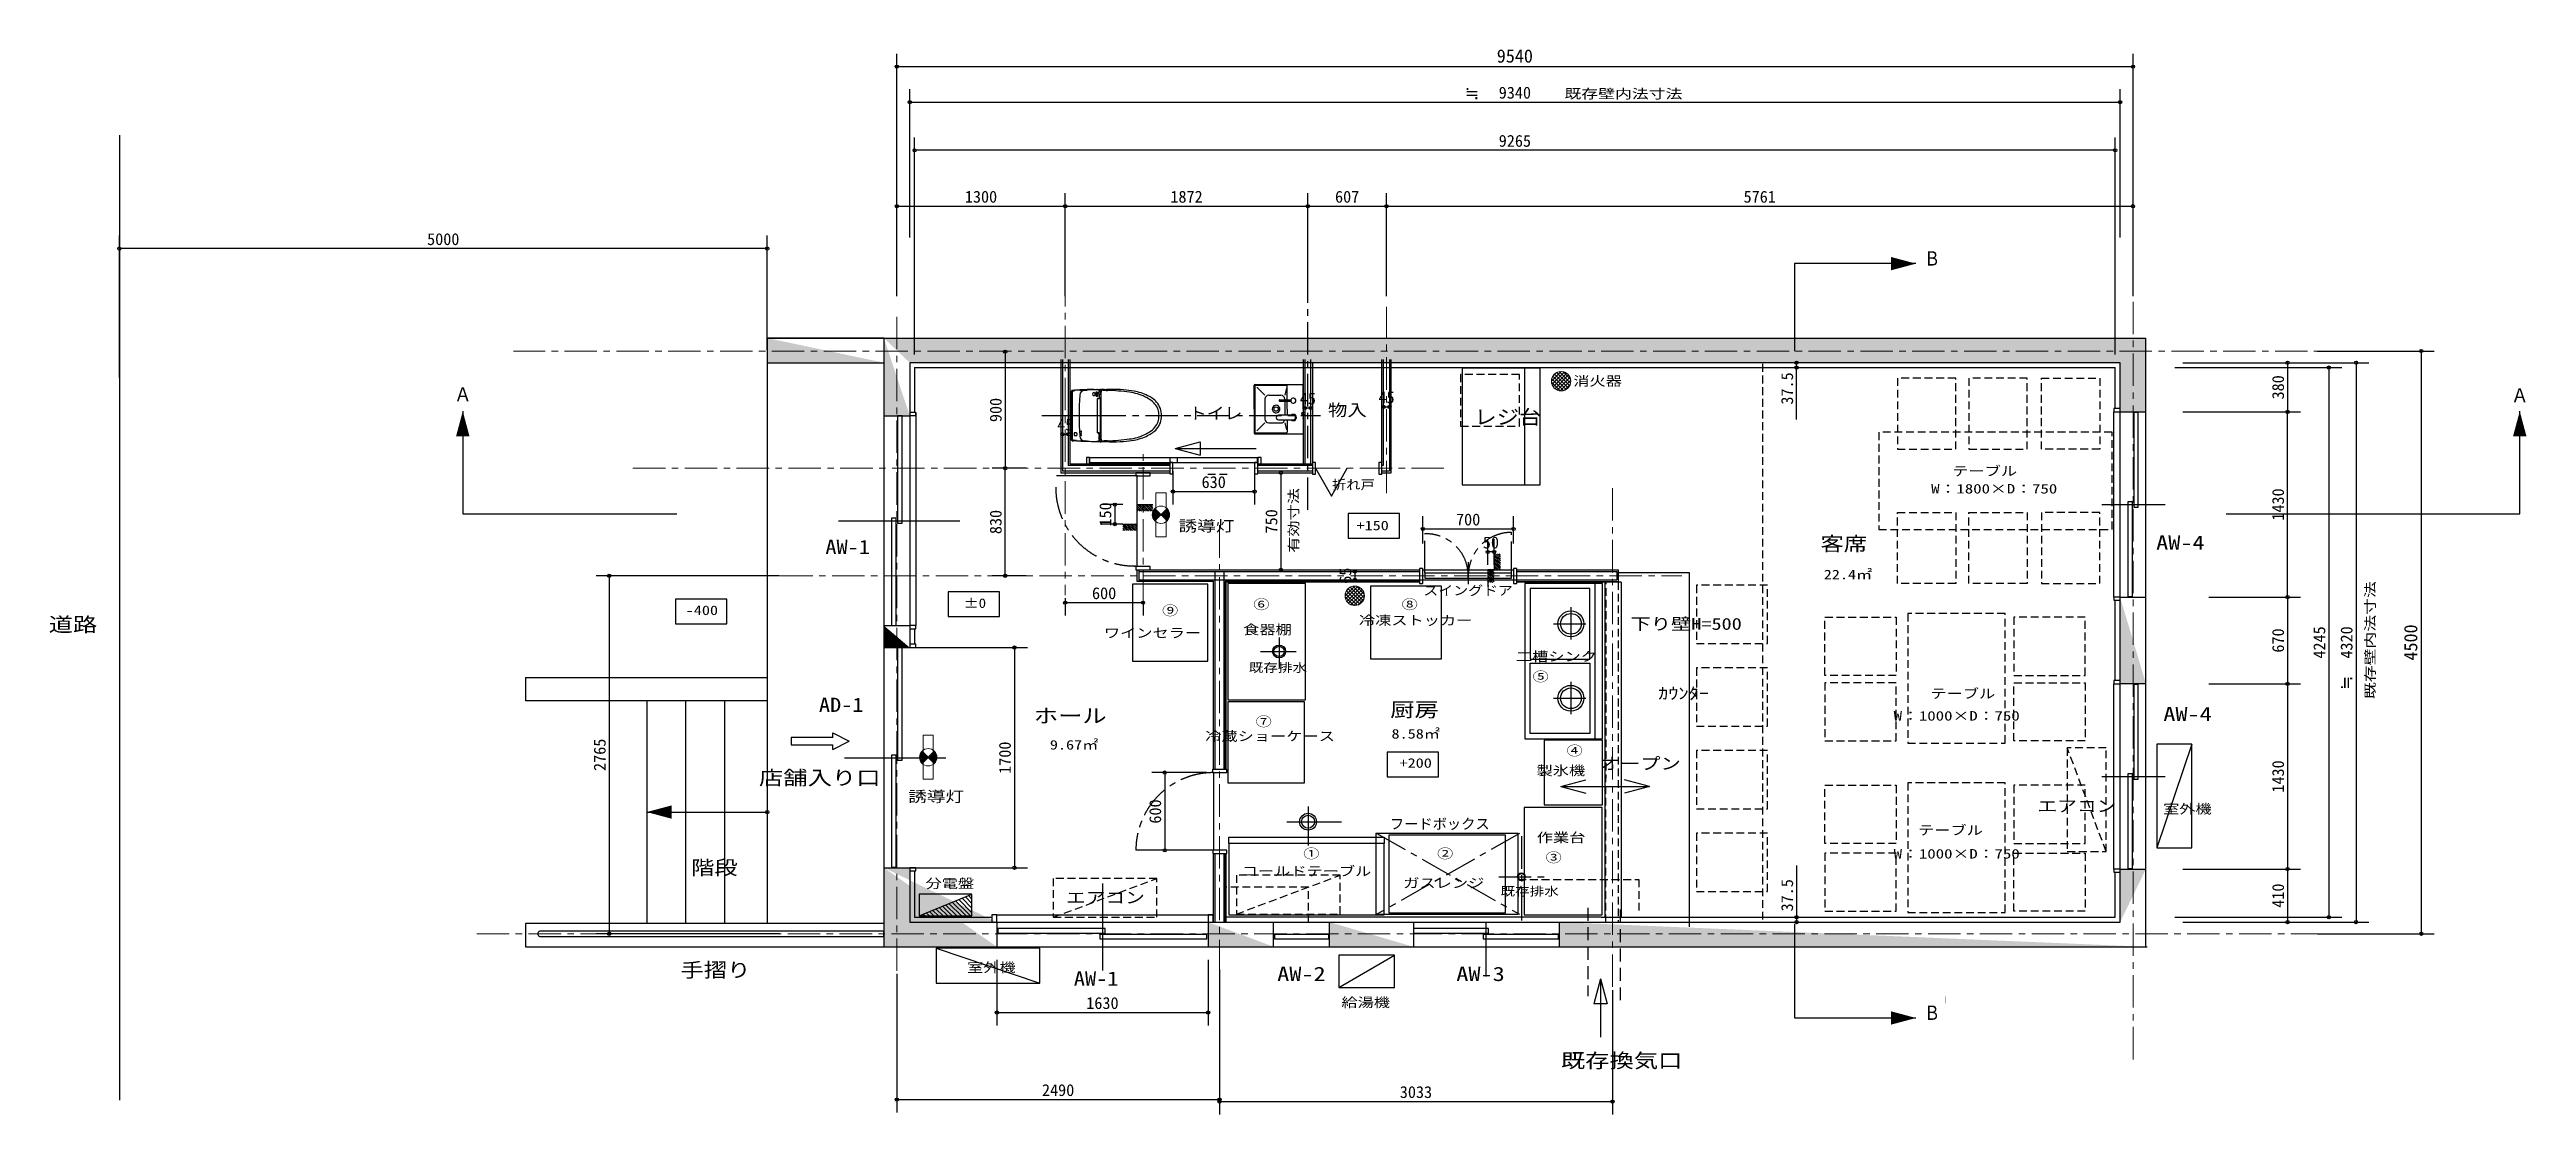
# Model space of a CAD drawing. Units: millimetres at full size, sheet at 1:50. Extents: x -32850 to 20320, y -7438 to 6543.
# Drawn here: x -32850 to -13735, y -1923 to 6301 of the extents above; entities that cross this region are included whole.
import ezdxf
from ezdxf.enums import TextEntityAlignment as Align

# ---------------------------------------------------------------- set-up
doc = ezdxf.new("R2010")
doc.units = ezdxf.units.MM
doc.header["$LTSCALE"] = 50
doc.header["$PDMODE"] = 32
doc.header["$PDSIZE"] = 25
for name, pattern in [('CHAIN1', [8, 5, -1, 1, -1]), ('DASHED1', [1.8, 1.2, -0.6]), ('DASHED2', [3, 2, -1])]:
    doc.linetypes.add(name, pattern=pattern)
for name, color, linetype in [('0-0_0', 7, 'Continuous'), ('0-1_1', 7, 'Continuous'), ('0-2_2', 134, 'Continuous')]:
    doc.layers.add(name, color=color, linetype=linetype)
doc.layers.add('0-8_8', color=6, linetype='CHAIN1', lineweight=9)
doc.layers.add('1-2_18', color=1, linetype='Continuous', lineweight=9)
doc.styles.add('ＭＳ ゴシック', font='')
doc.styles.get('ＭＳ ゴシック').set_extended_font_data('MS Gothic')

msp = doc.modelspace()

# ---------------------------------------------------------------- texts
at = {"layer": '0-0_0', "style": 'ＭＳ ゴシック'}
for s, height, p in [('9540', 102.6, (-21681.19, 6168.41)), ('9340', 91.64, (-21666.01, 5893.99)), ('9265', 91.64, (-21666.01, 5522.04)), ('1300', 91.64, (-25786.01, 5090.51)), ('1872', 91.64, (-24200.01, 5090.51)), ('607', 91.64, (-22929.26, 5090.51)), ('5761', 91.64, (-19776.51, 5090.51)), ('5000', 91.64, (-29936.01, 4763.08)), ('45', 91.64, (-23201.51, 3532.42)), ('45', 91.64, (-22594.51, 3540.71)), ('45', 91.64, (-25073.51, 3329.91)), ('630', 91.64, (-23959.09, 2886.91)), ('700', 91.64, (-21995.57, 2598.13)), ('50', 91.64, (-21788.66, 2420.68)), ('600', 91.64, (-24804.76, 2029)), ('フードボックス', 80.65, (-22506.01, 256.49)), ('1630', 91.64, (-24849.02, -1135.63)), ('2490', 91.64, (-25191.01, -1807.99)), ('3033', 91.64, (-22429.51, -1822.99))]:
    msp.add_text(s, height=height, dxfattribs=at).set_placement(p, align=Align.BOTTOM_LEFT)
for s, height, width, p in [('≒', 102.6, 0.95, (-21926.29, 5885.85)), ('既存壁内法寸法', 73.31, 1.3, (-21158.94, 5900.16)), ('Ｂ', 110, 0.8, (-18380.98, 4599.06)), ('Ａ', 110, 0.9, (-29727.67, 3549.7)), ('消火器', 73.31, 1.25, (-21090.47, 3682.03)), ('Ａ', 110, 0.9, (-13853.53, 3542.18)), ('トイレ', 91.64, 1.1, (-24057.26, 3418.49)), ('物入', 91.64, 1.2, (-22984.09, 3442.81)), ('レジ台', 110, 1.15, (-21854.27, 3374.29)), ('テーブル', 73.31, 1.25, (-18165.64, 2987.2)), ('折れ戸', 73.31, 1.1, (-22952.15, 2881.95)), ('W：1800×D：750', 73.31, 1.3, (-18328.93, 2850.22)), ('AW-1', 110, 1.15, (-26862.38, 2371.68)), ('+150', 73.31, 1.25, (-22763.52, 2566.55)), ('客席', 110, 1.2, (-19183.17, 2395.92)), ('AW-4', 110, 1.25, (-16592.66, 2404.93)), ('22.4㎡', 73.31, 1.25, (-19157.65, 2187.98)), ('スイングドア', 73.31, 1.15, (-22247.24, 2064.43)), ('道路', 110, 1.25, (-32856.45, 1772.37)), ('-400', 73.31, 1.25, (-27940.16, 1911.56)), ('±0', 73.31, 1.15, (-25794.31, 1966.73)), ('⑨', 73.31, 1.25, (-24264.29, 1909.89)), ('⑥', 73.31, 1.25, (-23559.89, 1957.43)), ('冷凍ストッカー', 73.31, 1.25, (-22744.59, 1834.01)), ('⑧', 73.31, 1.25, (-22415.51, 1957.43)), ('下り壁H=500', 91.64, 1.25, (-20648.7, 1792.03)), ('ワインセラー', 73.31, 1.25, (-24712.87, 1736.8)), ('食器棚', 73.31, 1.25, (-23638.2, 1762.64)), ('既存排水', 65.98, 1.25, (-23595.11, 1474.3)), ('二槽シンク', 73.31, 1.25, (-21533.61, 1555.04)), ('⑤', 73.31, 1.25, (-21405.11, 1399.63)), ('ｶｳﾝﾀｰ', 91.64, 1.25, (-20435.15, 1255.62)), ('テーブル', 73.31, 1.25, (-18334.72, 1268.64)), ('AD-1', 110, 1.15, (-26912.26, 1152.51)), ('ホール', 110, 1.25, (-25254.13, 1068.27)), ('⑦', 73.31, 1.25, (-23542.36, 1052.67)), ('厨房', 110, 1.25, (-22503.38, 1115.41)), ('W：1000×D：750', 73.31, 1.3, (-18618.22, 1096.56)), ('AW-4', 110, 1.25, (-16537.25, 1081.55)), ('9.67㎡', 73.31, 1.25, (-25129.88, 873.02)), ('冷蔵ショーケース', 73.31, 1.25, (-23930.36, 939.68)), ('8.58㎡', 73.31, 1.25, (-22493.44, 957.88)), ('+200', 73.31, 1.25, (-22431.46, 732.47)), ('製氷機', 73.31, 1.25, (-21373.97, 674.1)), ('④', 73.31, 1.25, (-21142.47, 827.74)), ('オープン', 91.64, 1.25, (-20886.1, 713.5)), ('店舗入り口', 110, 1.25, (-27374.79, 588.97)), ('エアコン', 89.08, 1.25, (-17508.17, 387.19)), ('室外機', 73.31, 1.25, (-16539.01, 378.12)), ('作業台', 73.31, 1.25, (-21372.2, 156.68)), ('テーブル', 73.31, 1.25, (-18430, 213.71)), ('階段', 110, 1.2, (-27898.91, -104.38)), ('コールドテーブル', 73.31, 1.25, (-23649.11, -102.51)), ('①', 73.31, 1.25, (-23174.71, 32.89)), ('②', 73.31, 1.25, (-22141.98, 32.89)), ('③', 73.31, 1.25, (-21304.63, 3)), ('W：1000×D：750', 73.31, 1.3, (-18618.22, 31.6)), ('分電盤', 73.31, 1.25, (-26089.43, -197.27)), ('ガスレンジ', 73.31, 1.25, (-22402.63, -194.7)), ('既存排水', 65.98, 1.25, (-21652.51, -252.46)), ('エアコン', 89.08, 1.25, (-25004.53, -318.93)), ('手摺り', 110, 1.2, (-27980.38, -895.45)), ('室外機', 73.31, 1.25, (-25768.78, -846.03)), ('AW-1', 110, 1.15, (-24944.97, -961.3)), ('AW-2', 110, 1.25, (-23375.74, -925.61)), ('AW-3', 110, 1.25, (-21993.5, -925.61)), ('給湯機', 73.31, 1.25, (-22879.91, -1116.16)), ('Ｂ', 110, 0.8, (-18380.98, -1225.73)), ('，', 146.6, 0.1, (-18220.94, -1099.25)), ('既存換気口', 110, 1.25, (-21186.28, -1594.8))]:
    msp.add_text(s, height=height, dxfattribs=dict(at, width=width)).set_placement(p, align=Align.BOTTOM_LEFT)
for s, height, p in [('37.5', 91.64, (-19367.27, 3558.51)), ('380', 91.64, (-15578.52, 3598.55)), ('900', 91.64, (-25474.69, 3423.55)), ('1430', 91.64, (-15578.52, 2662.3)), ('830', 91.64, (-25474.69, 2558.55)), ('150', 91.64, (-24628.53, 2617.24)), ('750', 91.64, (-23347.04, 2563.55)), ('65', 91.64, (-22776.26, 2174.8)), ('670', 91.64, (-15578.52, 1643.55)), ('4245', 91.64, (-15260.04, 1597.3)), ('4320', 91.64, (-15050.07, 1597.3)), ('4500', 102.6, (-14546.22, 1582.11)), ('2765', 91.64, (-28530.61, 729.8)), ('1700', 91.64, (-25403.79, 707.3)), ('1430', 91.64, (-15578.52, 562.3)), ('600', 91.64, (-24243.8, 323.13)), ('37.5', 91.64, (-19367.27, -354.99)), ('410', 91.64, (-15578.52, -326.45))]:
    msp.add_text(s, height=height, rotation=90, dxfattribs=at).set_placement(p, align=Align.BOTTOM_LEFT)
for s, height, width, p in [('有効寸法', 73.31, 1.25, (-23190.32, 2414.27)), ('既存壁内法寸法', 73.31, 1.3, (-14882.51, 1284.99)), ('≒', 102.6, 0.95, (-15048.13, 1355.62))]:
    msp.add_text(s, height=height, rotation=90, dxfattribs=dict(at, width=width)).set_placement(p, align=Align.BOTTOM_LEFT)
at = {"layer": '1-2_18', "style": 'ＭＳ ゴシック', "width": 1.25}
for p in [(-24136.97, 2554.17), (-26223.07, 464.79)]:
    msp.add_text('誘導灯', height=84.31, dxfattribs=at).set_placement(p, align=Align.BOTTOM_LEFT)

# ---------------------------------------------------------------- hatches: boundary and pattern name
at = {"layer": '1-2_18'}
for points in [[(-24320.04, 2755.18, 0.41421), (-24320.04, 2660.4), (-24272.65, 2707.79)], [(-24225.26, 2660.4, 0.41421), (-24225.26, 2755.18), (-24272.65, 2707.79)], [(-26116.41, 883.06, 0.41421), (-26116.41, 788.28), (-26069.02, 835.67)], [(-26021.63, 788.28, 0.41421), (-26021.63, 883.06), (-26069.02, 835.67)]]:
    msp.add_hatch(color=256, dxfattribs=at).paths.add_polyline_path(points)

# ---------------------------------------------------------------- linework, layer by layer
at = {"layer": '0-0_0'}
for p, q in [((-26311.01, 4468.96), (-26311.01, 6268.41)), ((-26311.01, 6168.41), (-16771.01, 6168.41)), ((-16771.01, 4468.96), (-16771.01, 6268.41)), ((-26211.01, 4847.96), (-26211.01, 5993.99)), ((-16871.01, 4847.96), (-16871.01, 5993.99)), ((-26211.01, 5893.99), (-16871.01, 5893.99)), ((-32311.01, 5639.44), (-32311.01, -1811.73)), ((-26173.51, 3944.8), (-26173.51, 5622.04)), ((-16908.51, 3944.8), (-16908.51, 5622.04)), ((-16908.51, 5522.04), (-26173.51, 5522.04)), ((-26311.01, 4394.76), (-26311.01, 5190.51)), ((-25011.01, 4394.76), (-25011.01, 5190.51)), ((-25011.01, 4394.76), (-25011.01, 5190.51)), ((-23139.01, 4394.76), (-23139.01, 5190.51)), ((-23139.01, 4394.76), (-23139.01, 5190.51)), ((-22532.01, 4394.76), (-22532.01, 5190.51)), ((-22532.01, 4394.76), (-22532.01, 5190.51)), ((-16771.01, 4394.76), (-16771.01, 5190.51)), ((-26311.01, 5090.51), (-25011.01, 5090.51)), ((-25011.01, 5090.51), (-23139.01, 5090.51)), ((-23139.01, 5090.51), (-22532.01, 5090.51)), ((-22532.01, 5090.51), (-16771.01, 5090.51)), ((-32311.01, 3768.21), (-32311.01, 4863.08)), ((-27311.01, 3982.3), (-27311.01, 4863.08)), ((-27311.01, 4763.08), (-32311.01, 4763.08)), ((-18446.35, 4647.03), (-19382.27, 4647.03)), ((-19382.27, 4647.03), (-19382.27, 3972.3)), ((-26411.01, 4072.3), (-27311.01, 4072.3)), ((-27311.01, 4072.3), (-16671.01, 4072.3)), ((-27311.01, 4072.3), (-27311.01, 3882.3)), ((-26411.01, 4072.3), (-26411.01, 1682.3)), ((-16671.01, -627.7), (-16671.01, 4072.3)), ((-27311.01, 3882.3), (-26411.01, 3882.3)), ((-27311.01, 3882.3), (-27311.01, -447.7)), ((-16871.01, 3882.3), (-26211.01, 3882.3)), ((-26211.01, 3882.3), (-26211.01, 1682.3)), ((-26173.51, 3844.8), (-16908.51, 3844.8)), ((-26173.51, 3844.8), (-26173.51, 3498.2)), ((-25474.69, 3967.3), (-25474.69, 3067.3)), ((-25046.01, 3907.3), (-25046.01, 3032.3)), ((-25033.51, 3907.3), (-25033.51, 3044.8)), ((-24988.51, 3907.3), (-24988.51, 3089.32)), ((-24976.01, 3907.3), (-24976.01, 3102.3)), ((-23174.01, 3907.3), (-23174.01, 3102.3)), ((-23161.51, 3907.3), (-23161.51, 3089.8)), ((-23116.51, 3089.8), (-23116.51, 3907.3)), ((-23104.01, 3884.25), (-23104.01, 3102.3)), ((-22567.01, 3102.3), (-22567.01, 3907.3)), ((-22554.51, 3089.8), (-22554.51, 3907.3)), ((-22509.51, 3907.3), (-22509.51, 3044.8)), ((-22497.01, 3032.3), (-22497.01, 3907.3)), ((-21467.01, 3839.38), (-21467.01, 2939.38)), ((-19367.27, 3444.8), (-19367.27, 3882.3)), ((-16908.51, 3527.3), (-16908.51, 3844.8)), ((-16871.01, -437.7), (-16871.01, 3882.3)), ((-16447.69, 3844.8), (-15160.04, 3844.8)), ((-16385.89, 3882.3), (-14950.07, 3882.3)), ((-16385.89, 3882.3), (-15478.52, 3882.3)), ((-15578.52, 3882.3), (-15578.52, 3502.3)), ((-15346.19, 3972.3), (-14446.22, 3972.3)), ((-15260.04, 3844.8), (-15260.04, -400.2)), ((-15050.07, 3882.3), (-15050.07, -437.7)), ((-14546.22, 3972.3), (-14546.22, -527.7)), ((-24966.51, 3653.6), (-24966.51, 3617.05)), ((-24956.85, 3651.31), (-24956.85, 3295.79)), ((-24953.61, 3668.41), (-24952.53, 3668.52)), ((-24946.1, 3666.83), (-24944.32, 3666.28)), ((-24869.6, 3669.2), (-24940.14, 3666.22)), ((-24898.07, 3671.89), (-24898.07, 3669.91)), ((-24897.77, 3669.82), (-24897.77, 3671.4)), ((-24869.6, 3669.2), (-24862.36, 3669.54)), ((-24862.36, 3669.54), (-24843.06, 3670.68)), ((-24788.37, 3674.35), (-24788.37, 3675.11)), ((-24788.07, 3675.66), (-24768.56, 3675.9)), ((-24788.07, 3675.66), (-24788.07, 3674.39)), ((-24774.77, 3652.75), (-24774.77, 3626.35)), ((-24762.77, 3654.15), (-24773.37, 3654.15)), ((-24768.07, 3675.42), (-24768.07, 3675.23)), ((-24767.87, 3675.22), (-24767.87, 3675.66)), ((-24767.45, 3675.92), (-24765.87, 3675.93)), ((-24763.07, 3675.18), (-24766.58, 3675.19)), ((-24765.87, 3675.93), (-24760.59, 3675.97)), ((-24763.07, 3675.18), (-24741.22, 3675.17)), ((-24761.37, 3626.35), (-24761.37, 3652.75)), ((-24760.59, 3675.97), (-24752.09, 3676.02)), ((-24752.09, 3676.02), (-24749.04, 3676.03)), ((-24739.22, 3663.45), (-24751.57, 3663.61)), ((-24751.57, 3639.55), (-24751.57, 3654.54)), ((-24751.57, 3636.55), (-24751.57, 3632.55)), ((-24749.46, 3638.07), (-24749.16, 3638.03)), ((-24749.04, 3676.03), (-24740.61, 3676.04)), ((-24748.78, 3638), (-24746.76, 3637.99)), ((-24746.76, 3637.99), (-24745.47, 3637.99)), ((-24745.47, 3637.15), (-24745.47, 3638.08)), ((-24744.82, 3656.98), (-24738.61, 3657.2)), ((-24739.63, 3637.18), (-24743.77, 3637.16)), ((-24740.61, 3676.04), (-24737.52, 3676.04)), ((-24738.8, 3675.42), (-24733.24, 3675.5)), ((-24738.74, 3655.1), (-24738.7, 3656.28)), ((-24738.74, 3639.2), (-24738.74, 3655.1)), ((-24737.52, 3676.04), (-24729.11, 3676.04)), ((-24735.13, 3291.95), (-24735.13, 3655.14)), ((-24720.66, 3675.58), (-24730.44, 3675.44)), ((-24726.02, 3676.04), (-24729.11, 3676.04)), ((-24726.02, 3676.04), (-24717.61, 3676.04)), ((-24720.66, 3675.58), (-24703.1, 3675.77)), ((-24707.09, 3676.04), (-24717.61, 3676.04)), ((-24707.09, 3676.04), (-24691.97, 3676.02)), ((-24703.1, 3675.77), (-24693.38, 3675.82)), ((-24669.3, 3675.95), (-24693.38, 3675.82)), ((-29660.66, 3507.67), (-29660.66, 2713.97)), ((-26411.01, 3472.3), (-26211.01, 3472.3)), ((-26163.51, 3498.2), (-26163.51, 1852.07)), ((-24966.51, 3603.05), (-24966.51, 3293.5)), ((-24965.84, 3615.05), (-24964.84, 3615.05)), ((-24964.84, 3605.05), (-24965.84, 3605.05)), ((-24773.37, 3624.95), (-24762.77, 3624.95)), ((-24761.35, 3340.91), (-24761.35, 3604.69)), ((-24759.85, 3606.19), (-24750.78, 3606.19)), ((-24749.75, 3628.29), (-24750.78, 3606.19)), ((-24744.32, 3606.19), (-24750.78, 3606.19)), ((-24750.57, 3631.55), (-24750.37, 3631.55)), ((-24749.52, 3615.05), (-24749.52, 3628.55)), ((-24748.59, 3614.55), (-24749.02, 3614.55)), ((-24747.99, 3607.97), (-24747.99, 3613.96)), ((-24747.36, 3607.47), (-24740.89, 3607.42)), ((-24744.32, 3607.44), (-24744.32, 3606.04)), ((-24743.41, 3606.01), (-24744.06, 3606.02)), ((-24740.75, 3605.98), (-24743.41, 3606.01)), ((-24739.9, 3607.41), (-24740.89, 3607.42)), ((-24738.16, 3605.96), (-24740.75, 3605.98)), ((-24738.07, 3340.22), (-24738.07, 3605.38)), ((-23161.51, 3532.42), (-23116.51, 3532.42)), ((-22554.51, 3540.71), (-22509.51, 3540.71)), ((-16918.51, 2072.87), (-16918.51, 3502.3)), ((-16871.01, 3502.3), (-16671.01, 3502.3)), ((-16385.89, 3502.3), (-15478.52, 3502.3)), ((-16185.89, 3502.3), (-15478.52, 3502.3)), ((-15578.52, 2072.3), (-15578.52, 3502.3)), ((-13786.52, 2713.97), (-13786.52, 3507.67)), ((-25033.51, 3329.91), (-24988.51, 3329.91)), ((-24942.22, 3337.55), (-24942.22, 3322.55)), ((-24923.34, 3280.21), (-24940.14, 3280.88)), ((-24925.01, 3340.7), (-24939.07, 3340.7)), ((-24939.07, 3319.4), (-24924.87, 3319.4)), ((-24923.34, 3280.21), (-24862.36, 3277.56)), ((-24922.75, 3337.45), (-24922.75, 3322.44)), ((-24898.84, 3278.19), (-24898.84, 3278.19)), ((-24843.06, 3276.42), (-24862.36, 3277.56)), ((-24745.61, 3273.62), (-24767.07, 3273.86)), ((-24716.7, 3271.06), (-24765.25, 3271.16)), ((-24750.79, 3339.41), (-24759.85, 3339.41)), ((-24751.63, 3283.48), (-24739.22, 3283.65)), ((-24751.57, 3292.56), (-24751.57, 3293.1)), ((-24750.79, 3339.41), (-24745.32, 3339.41)), ((-24750.46, 3322.85), (-24750.79, 3339.41)), ((-24750.01, 3294.05), (-24750.62, 3294.05)), ((-24749.68, 3331.05), (-24749.68, 3329.05)), ((-24749.64, 3295.53), (-24749.53, 3316.49)), ((-24747.3, 3331.55), (-24749.18, 3331.55)), ((-24747.98, 3328.55), (-24749.18, 3328.55)), ((-24748.75, 3328.05), (-24748.75, 3319.48)), ((-24742.09, 3318.93), (-24748.19, 3318.98)), ((-24747.3, 3337.63), (-24747.3, 3329.22)), ((-24747.09, 3318.93), (-24747.09, 3318.96)), ((-24747.09, 3318.93), (-24747.09, 3317.99)), ((-24746.64, 3338.14), (-24742.78, 3338.16)), ((-24738.89, 3317.94), (-24745.84, 3317.97)), ((-24745.42, 3339.49), (-24745.42, 3339.61)), ((-24745.32, 3339.61), (-24745.32, 3338.15)), ((-24738.59, 3289.9), (-24744.82, 3290.11)), ((-24740.85, 3338.17), (-24742.78, 3338.16)), ((-24742.09, 3318.93), (-24739.63, 3318.91)), ((-24740.85, 3338.17), (-24739.89, 3338.19)), ((-24738.8, 3271.68), (-24733.29, 3271.59)), ((-24738.74, 3291.99), (-24738.74, 3316.89)), ((-24732.2, 3271.64), (-24733.24, 3271.59)), ((-24677.06, 3271.2), (-24730.37, 3271.66)), ((-24684.81, 3271.11), (-24716.7, 3271.06)), ((-24163.41, 3219.52), (-23970.22, 3271.29)), ((-23970.22, 3271.29), (-23970.22, 3167.76)), ((-25311.7, 3067.3), (-25574.69, 3067.3)), ((-25474.69, 2237.3), (-25474.69, 3067.3)), ((-24988.51, 3089.8), (-24205.34, 3089.8)), ((-24976.01, 3102.3), (-24205.34, 3102.3)), ((-24163.41, 3219.52), (-23970.22, 3167.76)), ((-24163.41, 3219.52), (-23537.67, 3219.52)), ((-23525.34, 3102.3), (-23104.01, 3102.3)), ((-23525.34, 3089.8), (-23104.01, 3089.8)), ((-22567.01, 3089.8), (-22556.37, 3089.8)), ((-25046.01, 3032.3), (-24205.34, 3032.3)), ((-24205.34, 3044.8), (-25033.51, 3044.8)), ((-24454.67, 3007.3), (-25031.94, 3007.3)), ((-24456.94, 2307.3), (-24456.94, 3007.3)), ((-24180.34, 3045.39), (-24180.34, 2786.91)), ((-24180.34, 2886.91), (-23550.34, 2886.91)), ((-23550.34, 3045.39), (-23550.34, 2786.91)), ((-23104.01, 3044.8), (-23525.34, 3044.8)), ((-23525.34, 3032.3), (-23104.01, 3032.3)), ((-23347.04, 3032.3), (-23347.04, 2282.3)), ((-22510.55, 3044.8), (-22567.01, 3044.8)), ((-22567.01, 3032.3), (-22497.01, 3032.3)), ((-29660.66, 2713.97), (-28009.24, 2713.97)), ((-24566.94, 2785.99), (-24728.53, 2785.99)), ((-24628.53, 2785.99), (-24628.53, 2635.99)), ((-24456.94, 2785.99), (-24334.45, 2785.99)), ((-24419, 2735.99), (-24456.94, 2773.93)), ((-24433.14, 2735.99), (-24456.94, 2759.78)), ((-24447.29, 2735.99), (-24456.94, 2745.64)), ((-24404.86, 2735.99), (-24454.86, 2785.99)), ((-24390.72, 2735.99), (-24440.72, 2785.99)), ((-24376.57, 2735.99), (-24426.57, 2785.99)), ((-24362.43, 2735.99), (-24412.43, 2785.99)), ((-24348.29, 2735.99), (-24398.29, 2785.99)), ((-24334.45, 2736.29), (-24384.15, 2785.99)), ((-24334.45, 2750.43), (-24370.01, 2785.99)), ((-24334.45, 2764.58), (-24355.86, 2785.99)), ((-24334.45, 2778.72), (-24341.72, 2785.99)), ((-22251.82, 2485.74), (-22251.82, 2698.13)), ((-21551.82, 2485.74), (-21551.82, 2698.13)), ((-17011.66, 2787.3), (-16522.66, 2787.3)), ((-16052.43, 2713.97), (-13786.52, 2713.97)), ((-26762.35, 2662.3), (-25825.96, 2662.3)), ((-24566.94, 2635.99), (-24728.53, 2635.99)), ((-24567.28, 2635.99), (-24456.94, 2635.99)), ((-24519.42, 2585.99), (-24567.28, 2633.86)), ((-24533.56, 2585.99), (-24567.28, 2619.72)), ((-24547.7, 2585.99), (-24567.28, 2605.57)), ((-24561.84, 2585.99), (-24567.28, 2591.43)), ((-24505.28, 2585.99), (-24555.28, 2635.99)), ((-24491.13, 2585.99), (-24541.13, 2635.99)), ((-24476.99, 2585.99), (-24526.99, 2635.99)), ((-24462.85, 2585.99), (-24512.85, 2635.99)), ((-24456.94, 2594.22), (-24498.71, 2635.99)), ((-24456.94, 2608.36), (-24484.56, 2635.99)), ((-24456.94, 2622.5), (-24470.42, 2635.99)), ((-22251.82, 2598.13), (-21551.82, 2598.13)), ((-21751.16, 2322.13), (-21751.16, 2520.68)), ((-21701.16, 2322.13), (-21701.16, 2520.68)), ((-21701.16, 2420.68), (-21751.16, 2420.68)), ((-21701.16, 2405.16), (-21701.16, 2283.53)), ((-21651.16, 2351.97), (-21701.16, 2401.97)), ((-21651.16, 2337.83), (-21701.16, 2387.83)), ((-21651.16, 2323.69), (-21701.16, 2373.69)), ((-21651.16, 2309.55), (-21701.16, 2359.55)), ((-21651.16, 2295.4), (-21701.16, 2345.4)), ((-21653.42, 2283.53), (-21701.16, 2331.26)), ((-21667.57, 2283.53), (-21701.16, 2317.12)), ((-21681.71, 2283.53), (-21701.16, 2302.98)), ((-21651.16, 2366.12), (-21690.21, 2405.16)), ((-21651.16, 2380.26), (-21676.06, 2405.16)), ((-21651.16, 2394.4), (-21661.92, 2405.16)), ((-27215.36, 2237.3), (-28630.61, 2237.3)), ((-28530.61, 2237.3), (-28530.61, -527.7)), ((-25311.7, 2237.3), (-25574.69, 2237.3)), ((-24456.94, 2282.3), (-22276.82, 2282.3)), ((-24456.94, 2192.3), (-24456.94, 2282.3)), ((-23866.01, 2192.3), (-24456.94, 2192.3)), ((-24444.44, 2282.3), (-24444.44, 2192.3)), ((-24444.44, 2269.8), (-22276.82, 2269.8)), ((-24444.44, 2204.8), (-20755.51, 2204.8)), ((-23866.01, 741.88), (-23866.01, 2192.3)), ((-23853.51, 741.88), (-23853.51, 2269.8)), ((-23788.51, 2269.8), (-23788.51, 741.88)), ((-22276.82, 2192.3), (-23776.01, 2192.3)), ((-23776.01, 741.88), (-23776.01, 2192.3)), ((-22276.82, 2188.3), (-23772.01, 2188.3)), ((-23772.01, 2188.3), (-23772.01, 741.88)), ((-22776.26, 2269.8), (-22776.26, 2204.8)), ((-22251.82, 2282.3), (-21551.82, 2282.3)), ((-21701.16, 2232.27), (-21751.16, 2282.27)), ((-21701.16, 2218.13), (-21751.16, 2268.13)), ((-21701.16, 2203.98), (-21751.16, 2253.98)), ((-21701.16, 2189.84), (-21751.16, 2239.84)), ((-21710.59, 2185.13), (-21751.16, 2225.7)), ((-21724.74, 2185.13), (-21751.16, 2211.56)), ((-21738.88, 2185.13), (-21751.16, 2197.41)), ((-21701.16, 2246.41), (-21738.28, 2283.53)), ((-21701.16, 2260.55), (-21724.14, 2283.53)), ((-21701.16, 2274.69), (-21709.99, 2283.53)), ((-21695.85, 2283.53), (-21701.16, 2288.84)), ((-21526.82, 2282.3), (-20743.01, 2282.3)), ((-21526.82, 2192.3), (-20743.01, 2192.3)), ((-20720.32, 2188.3), (-21526.82, 2188.3)), ((-20924.08, 2178.3), (-20924.08, 978.3)), ((-20847.01, 2188.3), (-20847.01, -400.2)), ((-20743.01, 2282.3), (-20743.01, 2188.3)), ((-20194.99, 2258.96), (-20743.01, 2258.96)), ((-20720.32, 2188.3), (-20720.32, -400.2)), ((-20194.99, -472.7), (-20194.99, 2258.96)), ((-25011.01, 2064.81), (-25011.01, 1929)), ((-24411.01, 2029), (-25011.01, 2029)), ((-24411.01, 2036), (-24411.01, 1929)), ((-16908.51, 1427.3), (-16908.51, 2047.87)), ((-16871.01, 2072.3), (-16671.01, 2072.3)), ((-16185.89, 2072.3), (-15478.52, 2072.3)), ((-16185.89, 2072.3), (-15478.52, 2072.3)), ((-15578.52, 2072.3), (-15578.52, 1402.3)), ((-26411.01, 1852.3), (-26211.01, 1852.3)), ((-26173.51, 1827.07), (-26173.51, 1707.49)), ((-23361.01, 1758.93), (-23361.01, 1527.3)), ((-26411.01, 1682.3), (-26211.01, 1682.3)), ((-26411.01, 1682.3), (-26411.01, -17.7)), ((-26211.01, 1682.3), (-25303.79, 1682.3)), ((-25403.79, 1682.3), (-25403.79, -17.7)), ((-23503.6, 1652.3), (-23230.13, 1652.3)), ((-29175.98, 1452.3), (-29175.98, 1272.3)), ((-29175.98, 1452.3), (-27311.01, 1452.3)), ((-16918.51, -27.41), (-16918.51, 1402.3)), ((-16671.01, 1402.3), (-16871.01, 1402.3)), ((-16185.89, 1402.3), (-15478.52, 1402.3)), ((-16185.89, 1402.3), (-15478.52, 1402.3)), ((-15578.52, 1402.3), (-15578.52, -27.7)), ((-27311.01, 1272.3), (-29175.98, 1272.3)), ((-28241.01, 1272.3), (-28241.01, -447.7)), ((-27941.01, 1272.3), (-27941.01, -447.7)), ((-27641.01, 1272.3), (-27641.01, -447.7)), ((-26803.89, 1023.91), (-26678.37, 959.64)), ((-26803.89, 987.76), (-26803.89, 1023.91)), ((-26803.89, 895.38), (-26678.37, 959.64)), ((-26803.89, 895.38), (-26803.89, 931.53)), ((-26715.32, 832.3), (-25933.38, 832.3)), ((-16317.86, 936.73), (-16587.86, 137.2)), ((-23921.01, 716.88), (-24343.8, 716.88)), ((-24243.8, 716.88), (-24243.8, 116.88)), ((-23863.51, 116.88), (-23863.51, 716.88)), ((-21187.93, 609.58), (-20994.74, 661.34)), ((-21187.93, 609.58), (-20994.74, 557.82)), ((-20501.71, 609.58), (-20694.9, 661.34)), ((-17011.66, 687.3), (-16522.66, 687.3)), ((-28241.01, 412.3), (-27311.01, 412.3)), ((-23137.53, 455.99), (-23137.53, 154.35)), ((-23300.68, 337.49), (-22880.53, 337.49)), ((-22548.87, 218.8), (-22548.87, 168.8)), ((-23921.01, 116.88), (-24343.8, 116.88)), ((-23866.01, -437.7), (-23866.01, 91.88)), ((-23853.51, -437.7), (-23853.51, 91.88)), ((-23788.51, 91.88), (-23788.51, -437.7)), ((-23776.01, 91.88), (-23776.01, -431.6)), ((-23772.01, 91.88), (-23772.01, -437.7)), ((-26411.01, -17.7), (-26411.01, -627.7)), ((-26411.01, -17.7), (-26211.01, -17.7)), ((-26211.01, -17.7), (-25303.79, -17.7)), ((-26211.01, -17.7), (-26211.01, -437.7)), ((-26173.51, -42.7), (-26173.51, -400.2)), ((-24724.02, -138.66), (-24724.02, -811.3)), ((-19367.27, -0.2), (-19367.27, -437.7)), ((-16908.51, -400.2), (-16908.51, -52.41)), ((-16871.01, -27.7), (-16671.01, -27.7)), ((-16385.89, -27.7), (-15478.52, -27.7)), ((-16185.89, -27.7), (-15478.52, -27.7)), ((-15578.52, -27.7), (-15578.52, -437.7)), ((-26137.33, -390.2), (-25730.89, -222.33)), ((-26094.85, -390.2), (-26107.26, -377.79)), ((-26059.49, -390.2), (-26082.24, -367.45)), ((-26024.14, -390.2), (-26057.22, -357.12)), ((-25988.78, -390.2), (-26032.2, -346.78)), ((-25953.43, -390.2), (-26007.18, -336.45)), ((-25918.07, -390.2), (-25982.16, -326.11)), ((-25882.72, -390.2), (-25957.14, -315.78)), ((-25847.36, -390.2), (-25932.12, -305.44)), ((-25812.01, -390.2), (-25907.1, -295.11)), ((-25776.65, -390.2), (-25882.08, -284.77)), ((-25741.29, -390.2), (-25857.06, -274.44)), ((-25730.89, -365.25), (-25832.04, -264.11)), ((-25730.89, -329.9), (-25807.01, -253.77)), ((-25730.89, -294.54), (-25781.99, -243.44)), ((-25730.89, -259.19), (-25756.97, -233.1)), ((-25730.89, -223.83), (-25731.95, -222.77)), ((-25539.02, -380.2), (-23866.01, -380.2)), ((-26411.01, -447.7), (-29175.98, -447.7)), ((-29061.73, -547.7), (-26411.01, -547.7)), ((-27215.36, -527.7), (-28630.61, -527.7)), ((-26211.01, -437.7), (-16871.01, -437.7)), ((-26173.51, -400.2), (-25577.68, -400.2)), ((-26130.2, -390.2), (-26132.29, -388.12)), ((-25539.02, -437.7), (-25539.02, -627.7)), ((-23909.02, -437.7), (-23909.02, -627.7)), ((-23772.01, -396.2), (-20876.01, -396.2)), ((-23402.99, -627.7), (-23402.99, -437.7)), ((-22972.99, -627.7), (-22972.99, -437.7)), ((-22324.99, -437.7), (-22324.99, -627.7)), ((-21765.89, -437.7), (-21765.89, -857.42)), ((-21199.99, -437.7), (-21199.99, -627.7)), ((-20876.01, -400.2), (-16908.51, -400.2)), ((-19382.27, -452.7), (-19382.27, -1177.76)), ((-16447.69, -400.2), (-15160.04, -400.2)), ((-16385.89, -437.7), (-14950.07, -437.7)), ((-16385.89, -437.7), (-15478.52, -437.7)), ((-15346.19, -527.7), (-14446.22, -527.7)), ((-26411.01, -627.7), (-16661.75, -627.7)), ((-26007.15, -639.17), (-25207.62, -909.17)), ((-25539.02, -727.7), (-25539.02, -1235.63)), ((-23909.02, -727.7), (-23909.02, -1235.63)), ((-22899.09, -942.32), (-22469.09, -692.32)), ((-26311.01, -836.68), (-26311.01, -1907.99)), ((-23821.01, -803.76), (-23821.01, -1907.99)), ((-20881, -874.35), (-20932.76, -1067.53)), ((-20881, -874.35), (-20829.24, -1067.53)), ((-20881, -874.35), (-20881, -1325.31)), ((-25539.02, -1135.63), (-23909.02, -1135.63)), ((-23821.01, -963.39), (-23821.01, -1922.99)), ((-20829.24, -1067.53), (-20932.76, -1067.53)), ((-20788.01, -963.39), (-20788.01, -1922.99)), ((-19382.27, -1177.76), (-18446.35, -1177.76)), ((-26311.01, -1807.99), (-23821.01, -1807.99)), ((-23821.01, -1822.99), (-20788.01, -1822.99))]:
    msp.add_line(p, q, dxfattribs=at)
at = {"layer": '0-0_0', "linetype": 'CHAIN1'}
for p, q in [((-23139.01, 2745.01), (-23139.01, 4988.95)), ((-25193.05, 3473.55), (-23040.69, 3473.55)), ((-24997.96, 3473.55), (-24575.67, 3473.55)), ((-24976.01, 3504.32), (-24976.01, 3397.38)), ((-24466.94, 3007.3), (-25077.97, 3007.3)), ((-22236.82, 2257.3), (-22236.82, 2560.37)), ((-21566.82, 2251.76), (-21566.82, 2571.87)), ((-21901.82, 2340.64), (-21901.29, 2171.58)), ((-21109.08, 1994.17), (-21109.08, 1695.26)), ((-21244.07, 1865.8), (-20974.28, 1865.8)), ((-21109.08, 1419.17), (-21109.08, 1120.26)), ((-21244.07, 1290.8), (-20974.28, 1290.8)), ((-22606.03, 245.99), (-21506.03, -376.84)), ((-21506.03, 245.99), (-22606.03, -376.84)), ((-21491.01, 225.02), (-21491.01, -437.7)), ((-23863.51, 116.88), (-24466.09, 116.88)), ((-21665.8, -87.7), (-21306.7, -87.7))]:
    msp.add_line(p, q, dxfattribs=at)
at = {"layer": '0-0_0', "linetype": 'DASHED1'}
for p, q in [((-19631.09, 3872.3), (-19631.09, -437.7)), ((-23911.01, 3022.3), (-23761.01, 3022.3)), ((-20838.99, -437.7), (-20837.01, 2188.3)), ((-20743, 2188.3), (-20743, -437.7)), ((-16978.37, 107.65), (-17278.37, 907.65)), ((-25103.25, -400.2), (-24303.25, -100.2)), ((-23689.89, -375.46), (-22889.89, -75.46))]:
    msp.add_line(p, q, dxfattribs=at)
at = {"layer": '0-0_0', "linetype": 'DASHED2'}
for p, q in [((-20978.88, -327.76), (-20978.88, -1009.14)), ((-20728.88, -341.3), (-20728.88, -1040.72))]:
    msp.add_line(p, q, dxfattribs=at)
at = {"layer": '0-0_0'}
for points in [[(-21947.01, 2939.38), (-21347.01, 2939.38), (-21347.01, 3839.38), (-21947.01, 3839.38)], [(-26306.01, 2642.3), (-26271.01, 2642.3), (-26271.01, 3472.3), (-26306.01, 3472.3)], [(-26211.01, 3473.2), (-26163.51, 3473.2), (-26163.51, 3498.2), (-26211.01, 3498.2)], [(-16918.51, 3502.3), (-16871.01, 3502.3), (-16871.01, 3527.3), (-16918.51, 3527.3)], [(-16766.01, 2767.3), (-16731.01, 2767.3), (-16731.01, 3498.4), (-16766.01, 3498.4)], [(-24848.24, 3102.3), (-24823.24, 3102.3), (-24823.24, 3150.3), (-24848.24, 3150.3)], [(-24823.24, 3112.3), (-24145.69, 3112.3), (-24145.69, 3147.3), (-24823.24, 3147.3)], [(-24205.34, 3112.3), (-23527.79, 3112.3), (-23527.79, 3147.3), (-24205.34, 3147.3)], [(-24205.34, 3024.3), (-24180.34, 3024.3), (-24180.34, 3110.3), (-24205.34, 3110.3)], [(-23550.34, 3024.3), (-23525.34, 3024.3), (-23525.34, 3110.3), (-23550.34, 3110.3)], [(-23525.34, 3102.3), (-23500.34, 3102.3), (-23500.34, 3150.3), (-23525.34, 3150.3)], [(-23104.01, 3022.3), (-23079.01, 3022.3), (-23079.01, 3112.3), (-23104.01, 3112.3)], [(-22592.01, 3022.3), (-22567.01, 3022.3), (-22567.01, 3112.3), (-22592.01, 3112.3)], [(-24466.94, 3007.3), (-24355.08, 3007.3), (-24355.08, 3032.3), (-24466.94, 3032.3)], [(-26351.01, 1852.3), (-26316.01, 1852.3), (-26316.01, 2682.3), (-26351.01, 2682.3)], [(-22829.16, 2528.1), (-22432.99, 2528.1), (-22432.99, 2718.66), (-22829.16, 2718.66)], [(-16811.01, 2075.83), (-16776.01, 2075.83), (-16776.01, 2807.3), (-16811.01, 2807.3)], [(-24466.94, 2282.3), (-24355.08, 2282.3), (-24355.08, 2307.3), (-24466.94, 2307.3)], [(-25913.63, 1921.3), (-25517.45, 1921.3), (-25517.45, 2111.86), (-25913.63, 2111.86)], [(-24492, 1577.39), (-23912, 1577.39), (-23912, 2172.39), (-24492, 2172.39)], [(-23757.01, 1278.3), (-23157.01, 1278.3), (-23157.01, 2178.3), (-23757.01, 2178.3)], [(-22656.84, 1596.14), (-22107.84, 1596.14), (-22107.84, 2156.14), (-22656.84, 2156.14)], [(-22276.82, 2178.3), (-22251.82, 2178.3), (-22251.82, 2292.3), (-22276.82, 2292.3)], [(-22236.82, 2217.3), (-21901.82, 2217.3), (-21901.82, 2257.3), (-22236.82, 2257.3)], [(-21901.82, 2217.3), (-21566.82, 2217.3), (-21566.82, 2257.3), (-21901.82, 2257.3)], [(-21551.82, 2178.3), (-21526.82, 2178.3), (-21526.82, 2292.3), (-21551.82, 2292.3)], [(-21464.08, 978.3), (-20864.08, 978.3), (-20864.08, 2178.3), (-21464.08, 2178.3)], [(-21424.08, 1593.3), (-20964.08, 1593.3), (-20964.08, 2138.3), (-21424.08, 2138.3)], [(-28019.88, 1866.13), (-27623.71, 1866.13), (-27623.71, 2056.7), (-28019.88, 2056.7)], [(-16918.51, 2047.87), (-16871.01, 2047.87), (-16871.01, 2072.87), (-16918.51, 2072.87)], [(-26211.01, 1827.07), (-26163.51, 1827.07), (-26163.51, 1852.07), (-26211.01, 1852.07)], [(-26306.01, 812.3), (-26271.01, 812.3), (-26271.01, 1679.98), (-26306.01, 1679.98)], [(-26211.01, 1682.49), (-26163.51, 1682.49), (-26163.51, 1707.49), (-26211.01, 1707.49)], [(-21424.08, 1563.3), (-20964.08, 1563.3), (-20964.08, 1018.3), (-21424.08, 1018.3)], [(-16918.51, 1402.3), (-16871.01, 1402.3), (-16871.01, 1427.3), (-16918.51, 1427.3)], [(-16766.01, 667.3), (-16731.01, 667.3), (-16731.01, 1398.4), (-16766.01, 1398.4)], [(-23757.01, 637.3), (-23164.01, 637.3), (-23164.01, 1263.3), (-23757.01, 1263.3)], [(-21315.17, 468.3), (-20865.17, 468.3), (-20865.17, 968.3), (-21315.17, 968.3)], [(-26351.01, -13.08), (-26316.01, -13.08), (-26316.01, 852.3), (-26351.01, 852.3)], [(-22526.46, 685.09), (-22130.28, 685.09), (-22130.28, 875.66), (-22526.46, 875.66)], [(-16317.86, 936.73), (-16587.86, 936.73), (-16587.86, 137.2), (-16317.86, 137.2)], [(-23876.01, 716.88), (-23764.51, 716.88), (-23764.51, 741.88), (-23876.01, 741.88)], [(-16811.01, -24.17), (-16776.01, -24.17), (-16776.01, 707.3), (-16811.01, 707.3)], [(-21468.42, -381.2), (-20868.42, -381.2), (-20868.42, 448.8), (-21468.42, 448.8)], [(-22614.98, -376.84), (-21514.98, -376.84), (-21514.98, 245.99), (-22614.98, 245.99)], [(-22514.98, -366.2), (-21614.98, -366.2), (-21614.98, 233.8), (-22514.98, 233.8)], [(-23873.51, 91.88), (-23764.51, 91.88), (-23764.51, 116.88), (-23873.51, 116.88)], [(-23748.87, -381.2), (-22548.87, -381.2), (-22548.87, 168.8), (-23748.87, 168.8)], [(-26211.01, -42.7), (-26163.51, -42.7), (-26163.51, -17.7), (-26211.01, -17.7)], [(-16918.51, -52.41), (-16871.01, -52.41), (-16871.01, -27.41), (-16918.51, -27.41)], [(-26137.33, -390.2), (-25730.89, -390.2), (-25730.89, -222.33), (-26137.33, -222.33)], [(-25577.68, -437.7), (-25539.02, -437.7), (-25539.02, -380.2), (-25577.68, -380.2)], [(-23909.02, -437.7), (-23870.37, -437.7), (-23870.37, -380.2), (-23909.02, -380.2)], [(-25532.26, -522.7), (-24704.02, -522.7), (-24704.02, -487.7), (-25532.26, -487.7)], [(-24744.02, -567.7), (-23917.57, -567.7), (-23917.57, -532.7), (-24744.02, -532.7)], [(-23397.22, -567.7), (-22977.95, -567.7), (-22977.95, -532.7), (-23397.22, -532.7)], [(-22322.8, -522.7), (-21745.89, -522.7), (-21745.89, -487.7), (-22322.8, -487.7)], [(-21785.89, -567.7), (-21203.96, -567.7), (-21203.96, -532.7), (-21785.89, -532.7)], [(-26007.15, -639.17), (-26007.15, -909.17), (-25207.62, -909.17), (-25207.62, -639.17)], [(-22899.09, -942.32), (-22469.09, -942.32), (-22469.09, -692.32), (-22899.09, -692.32)]]:
    msp.add_lwpolyline(points, close=True, dxfattribs=at)
for points in [[(-24750.31, 3637.09), (-24748.23, 3637.12), (-24743.77, 3637.16)], [(-24745.86, 3638.07), (-24745.15, 3638.09), (-24743.82, 3638.1)], [(-24743.82, 3638.1), (-24740.19, 3638.12), (-24738.9, 3638.13)], [(-24765.25, 3271.16), (-24807.66, 3271.81), (-24849.3, 3273.04), (-24888.46, 3274.72), (-24923.46, 3276.65), (-24952.53, 3278.57)], [(-24745.32, 3339.61), (-24745.13, 3339.61), (-24738.16, 3339.64)], [(-21701.16, 2283.53), (-21751.16, 2283.53), (-21751.16, 2151.77)], [(-21526.82, 2269.8), (-20755.51, 2269.8), (-20755.51, 2204.8)], [(-26802.88, 987.76), (-27127.22, 987.76), (-27127.22, 931.53), (-26803.89, 931.53)], [(-21187.93, 609.58), (-20501.71, 609.58), (-20694.9, 557.82)], [(-23748.87, 168.8), (-23748.87, 218.8), (-22548.87, 218.8)], [(-29175.98, -447.7), (-29175.98, -627.7), (-26411.01, -627.7)], [(-26411.01, -547.7), (-26411.01, -507.7), (-29061.73, -507.7)]]:
    msp.add_lwpolyline(points, dxfattribs=at)
at = {"layer": '0-0_0', "linetype": 'DASHED1'}
for points in [[(-21959.88, 3391.58), (-21506.61, 3391.58), (-21506.61, 3791.58), (-21959.88, 3791.58)], [(-18139.58, 3213.32), (-18139.58, 3763.32), (-18589.58, 3763.32), (-18589.58, 3213.32)], [(-17587.59, 3213.32), (-17587.59, 3763.32), (-18037.59, 3763.32), (-18037.59, 3213.32)], [(-17478.01, 3213.32), (-17478.01, 3763.32), (-17028.01, 3763.32), (-17028.01, 3213.32)], [(-18732.8, 2594.8), (-16932.8, 2594.8), (-16932.8, 3344.8), (-18732.8, 3344.8)], [(-18139.58, 2726.27), (-18139.58, 2176.27), (-18589.58, 2176.27), (-18589.58, 2726.27)], [(-17587.59, 2726.27), (-17587.59, 2176.27), (-18037.59, 2176.27), (-18037.59, 2726.27)], [(-17478.01, 2726.27), (-17478.01, 2176.27), (-17028.01, 2176.27), (-17028.01, 2726.27)], [(-20140.63, 1713.18), (-19590.63, 1713.18), (-19590.63, 2163.18), (-20140.63, 2163.18)], [(-18598.32, 1467.8), (-19148.32, 1467.8), (-19148.32, 1917.8), (-18598.32, 1917.8)], [(-18508.51, 944.8), (-17758.51, 944.8), (-17758.51, 1944.8), (-18508.51, 1944.8)], [(-17690.18, 1467.8), (-17140.18, 1467.8), (-17140.18, 1917.8), (-17690.18, 1917.8)], [(-20140.63, 1075.18), (-19590.63, 1075.18), (-19590.63, 1525.18), (-20140.63, 1525.18)], [(-18598.32, 1411.34), (-19148.32, 1411.34), (-19148.32, 961.34), (-18598.32, 961.34)], [(-17690.18, 1411.34), (-17140.18, 1411.34), (-17140.18, 961.34), (-17690.18, 961.34)], [(-20140.63, 437.19), (-19590.63, 437.19), (-19590.63, 887.19), (-20140.63, 887.19)], [(-16978.37, 107.65), (-16978.37, 907.65), (-17278.37, 907.65), (-17278.37, 107.65)], [(-18598.32, 168.69), (-19148.32, 168.69), (-19148.32, 618.69), (-18598.32, 618.69)], [(-18508.51, -362.48), (-17758.51, -362.48), (-17758.51, 637.52), (-18508.51, 637.52)], [(-17690.18, 168.69), (-17140.18, 168.69), (-17140.18, 618.69), (-17690.18, 618.69)], [(-20140.63, -200.81), (-19590.63, -200.81), (-19590.63, 249.19), (-20140.63, 249.19)], [(-18598.32, 95.89), (-19148.32, 95.89), (-19148.32, -354.11), (-18598.32, -354.11)], [(-17690.18, 95.89), (-17140.18, 95.89), (-17140.18, -354.11), (-17690.18, -354.11)], [(-25103.25, -400.2), (-24303.25, -400.2), (-24303.25, -100.2), (-25103.25, -100.2)], [(-23689.89, -375.46), (-22889.89, -375.46), (-22889.89, -75.46), (-23689.89, -75.46)]]:
    msp.add_lwpolyline(points, close=True, dxfattribs=at)
at = {"layer": '0-0_0', "linetype": 'CHAIN1'}
msp.add_lwpolyline([(-23079.01, 3067.3), (-22957.26, 2851.42), (-22835.51, 3067.3)], dxfattribs=at)
at = {"layer": '0-0_0', "linetype": 'DASHED1'}
for points in [[(-23134.21, -437.7), (-23134.21, -167.08), (-23772.01, -167.08)], [(-21514.98, -107.45), (-20584.8, -107.45), (-20584.8, -372)]]:
    msp.add_lwpolyline(points, dxfattribs=at)
at = {"layer": '0-0_0'}
for centre, radius in [((-21109.08, 1865.8), 100), ((-21109.08, 1865.8), 80), ((-23361.01, 1652.3), 50), ((-23361.01, 1652.3), 40), ((-21109.08, 1290.8), 100), ((-21109.08, 1290.8), 80), ((-23137.53, 337.49), 65), ((-23137.53, 337.49), 50), ((-21491.01, -87.7), 30), ((-21491.01, -87.7), 25)]:
    msp.add_circle(centre, radius, dxfattribs=at)
for centre, radius, start, end in [((-24951.57, 3653.59), 14.94, 120.89602, 179.97249), ((-24951.47, 3653.45), 15.11, 98.17021, 120.96042), ((-24941.77, 3651.25), 15.07, 98.16169, 179.75422), ((-24973.16, 3577.07), 93.75, 73.22127, 77.2863), ((-24773.63, 1218.18), 2456.86, 92.9031, 94.17564), ((-24943.21, 3672.22), 6.05, 259.42637, 270.97335), ((-24942.39, 3719.84), 53.67, 269.23352, 272.40083), ((-24859.78, 3629.62), 40, 93.70551, 177.10315), ((-24898.04, 3669.91), 0.028, 179.98143, 212.01041), ((-24898.01, 3669.94), 0.072, 217.08122, 251.50341), ((-24897.72, 3670.67), 0.854, 249.06556, 267.06316), ((-24897.27, 3671.4), 0.502, 121.75245, 179.98203), ((-24896.21, 3685.98), 16.24, 264.51285, 270.49849), ((-24897.25, 3671.37), 0.532, 102.47963, 121.58828), ((-24897.01, 3670.07), 1.85, 94.48408, 101.14257), ((-24893.91, 3633.36), 38.7, 92.73092, 94.80429), ((-24895.74, 3768.76), 99.02, 269.80871, 271.54834), ((-24740.56, 681.72), 2994.31, 90.95317, 92.97089), ((-24911.44, 4254.8), 585.31, 271.79876, 273.56097), ((-24721.08, 1075.65), 2599.54, 91.53247, 93.39643), ((-24735.32, 1616.02), 2057.48, 90.28706, 93.00157), ((-24788.32, 3639.56), 12.32, 147.73688, 216.96492), ((-24790.03, 3640.63), 10.3, 90.31527, 147.66859), ((-24790.04, 3638.43), 10.27, 217.70593, 268.32212), ((-24792.08, 3736.14), 61.9, 271.36687, 273.43407), ((-24789.51, 3628.25), 47.38, 89.63359, 91.04927), ((-24790.08, 3641.16), 9.77, 41.57172, 90.06939), ((-24789.17, 3671.83), 3.8, 84.40958, 90.5241), ((-24788.88, 3675.1), 0.512, 48.09945, 81.58476), ((-24788.87, 3675.11), 0.501, 0.0078, 47.98762), ((-24788.48, 3676.48), 2.14, 272.99855, 279.77543), ((-24788.3, 3675.72), 1.35, 277.82931, 279.48816), ((-24788.08, 3674.39), 0.011, 272.72632, 353.06863), ((-24791.96, 3639.7), 12.15, 359.25304, 40.8446), ((-24791.94, 3639.39), 12.12, 319.39661, 0.72997), ((-24773.37, 3652.75), 1.4, 90.0002, 180.0002), ((-24768.56, 3675.41), 0.499, 85.66304, 90.56015), ((-24768.55, 3675.42), 0.486, 359.70517, 85.84579), ((-24768.12, 3677.74), 2.51, 262.80921, 266.75367), ((-24767.36, 3689.95), 14.74, 266.47803, 268.04432), ((-24767.62, 3675.66), 0.251, 100.70783, 179.96037), ((-24765.87, 3735.4), 60.22, 268.10159, 269.32075), ((-24767.48, 3674.45), 1.47, 88.82542, 97.10227), ((-24762.77, 3652.75), 1.4, 0.0002, 90.0002), ((-24751.81, 3664.12), 0.5, 162.2814, 207.07037), ((-24733.18, 3658.3), 20.02, 147.72566, 162.65138), ((-24751.81, 3664.12), 0.502, 207.12577, 264.16004), ((-24751.58, 3667.71), 4.1, 266.17429, 270.16562), ((-24749.5, 3654.53), 2.07, 115.24814, 179.55095), ((-24750.07, 3639.55), 1.5, 180.0029, 227.2695), ((-24751.06, 3636.54), 0.511, 121.78589, 179.41502), ((-24750.57, 3632.55), 1, 180.0002, 270.0002), ((-24751.05, 3636.52), 0.533, 100.33018, 121.05971), ((-24750.91, 3635.65), 1.42, 92.33317, 99.7025), ((-24750.07, 3639.54), 1.49, 227.19073, 250.64182), ((-24749.95, 3618.3), 18.79, 91.09826, 93.09169), ((-24750.37, 3638.78), 0.673, 253.26773, 265.05891), ((-24750.11, 3641.48), 3.39, 264.59722, 267.55082), ((-24748.89, 3653.02), 3.69, 95.98328, 113.84218), ((-24748.75, 3675.48), 37.41, 267.68592, 268.88164), ((-24738.38, 3661.72), 13.8, 112.32702, 148.18772), ((-24749.48, 3637.92), 0.15, 83.65025, 90.19416), ((-24746.62, 3636.94), 19.93, 94.04036, 97.652), ((-24748.78, 3640.68), 2.68, 261.9534, 269.96415), ((-24742.48, 3579.83), 77.19, 91.73837, 94.11779), ((-24738.63, 3661.67), 13.75, 90.73662, 111.29379), ((-24739.65, 3637.5), 0.321, 272.30585, 300.52216), ((-24740, 3638.04), 0.964, 302.08437, 325.80007), ((-24739.16, 3662.32), 1.13, 44.36394, 93.05116), ((-24741.17, 3638.83), 2.38, 326.08275, 346.27312), ((-24742.6, 3639.24), 3.86, 345.42375, 359.46868), ((-24722.06, 3655.09), 16.68, 167.26902, 175.89405), ((-24739.77, 3662.06), 1.76, 4.91838, 36.31825), ((-24753.83, 3662.32), 15.9, 347.07017, 354.10279), ((-24744.67, 3661.45), 6.7, 353.46415, 6.59175), ((-24720.79, 3654.74), 14.35, 120.03861, 178.37578), ((-24730.92, 3714.36), 38.92, 266.58915, 270.71404), ((-24718.7, 3652.85), 17.05, 86.72113, 122.94493), ((-24613.04, 5174.23), 1508, 266.01929, 267.21008), ((-24692.2, 3549.79), 126.24, 88.76347, 89.89349), ((-24690.18, 3632.25), 43.75, 86.38862, 89.08278), ((-24687.58, 3672.9), 3.02, 78.55424, 86.97825), ((-24686.99, 3675.83), 0.028, 48.19279, 76.61592), ((-24686.98, 3675.84), 0.01, 5.03961, 46.38367), ((-24732.26, 2055.24), 1613.43, 82.25555, 88.37254), ((-24655.44, 2517.82), 1158.21, 85.31128, 90.68521), ((-24650.47, 2563.86), 1111.93, 81.1797, 85.37269), ((-24558.48, 3288.26), 368.29, 64.01321, 83.19502), ((-24548.26, 3286.62), 382.17, 63.14032, 79.7065), ((-24956.67, 3616.97), 9.84, 179.52495, 186.52711), ((-24958.31, 3603.21), 8.2, 171.39273, 181.14342), ((-24964.51, 3616.05), 1.94, 186.08667, 198.34499), ((-24965.53, 3604.32), 0.894, 142.49565, 172.23439), ((-24965.76, 3615.64), 0.626, 198.89253, 229.16843), ((-24965.83, 3604.52), 0.527, 90.12754, 139.62122), ((-24965.84, 3615.57), 0.524, 229.97638, 269.92384), ((-24966.05, 3614.68), 1.26, 14.76768, 23.93776), ((-24966.69, 3605.65), 1.95, 337.39315, 350.14211), ((-24970.95, 3613.44), 6.32, 6.9526, 14.2993), ((-24979.82, 3608.07), 15.29, 349.62863, 356.74549), ((-24989.14, 3611.11), 24.66, 2.14966, 7.22085), ((-25009.09, 3610.07), 44.64, 356.31999, 2.51974), ((-21778.37, 3473.56), 3125.35, 177.10072, 182.89968), ((-24790.08, 3637.94), 9.77, 268.48596, 318.74982), ((-24773.37, 3626.35), 1.4, 180.0002, 270.0002), ((-24762.77, 3626.35), 1.4, 270.0002, 0.0002), ((-24759.85, 3604.69), 1.5, 90.0002, 180.0002), ((-24751.27, 3630.8), 1.17, 35.61474, 45.54438), ((-24754.21, 3628.95), 4.64, 10.62094, 33.03499), ((-24747.76, 3628.2), 2, 153.41273, 177.35887), ((-24755.76, 3628.55), 6.24, 359.95334, 11.55367), ((-24749.02, 3615.05), 0.5, 180.0002, 270.0002), ((-24748.61, 3613.96), 0.587, 54.49189, 88.19994), ((-24748.65, 3613.89), 0.669, 26.59827, 55.32084), ((-24748.51, 3613.95), 0.523, 1.53268, 27.55322), ((-24747.49, 3607.97), 0.502, 180.13578, 264.54736), ((-24747.37, 3610.42), 2.96, 266.70623, 270.16904), ((-24744.31, 3606.04), 0.005, 177.96812, 263.17508), ((-24744.3, 3606.1), 0.068, 263.61079, 283.54536), ((-24744.27, 3605.85), 0.182, 80.11869, 97.24053), ((-24744.11, 3606.92), 0.902, 261.82409, 273.04299), ((-24740.16, 3605.3), 2.13, 46.80874, 82.84345), ((-24740.14, 3605.35), 2.08, 17.85693, 46.17166), ((-24740.09, 3605.38), 2.01, 0.01359, 17.62688), ((-24564.84, 3274.1), 383.81, 57.79166, 64.08578), ((-24457.79, 3440.01), 204.77, 42.08112, 66.33394), ((-24435.87, 3468.92), 150.31, 38.82696, 59.80659), ((-24430.88, 3473.6), 143.5, 359.98187, 38.62306), ((-24430.88, 3473.51), 143.5, 321.37736, 0.01693), ((-24427.05, 3473.47), 159.58, 0.02752, 40.56185), ((-24427.05, 3473.63), 159.58, 319.44278, 359.97181), ((-24951.6, 3293.49), 14.9, 179.96364, 225.33965), ((-24951.47, 3293.63), 15.09, 225.34187, 265.97766), ((-24941.77, 3295.86), 15.08, 180.2677, 261.81717), ((-24973.62, 3371.9), 95.68, 282.73428, 287.83523), ((-24943.48, 3276.85), 4.06, 90.88954, 101.9251), ((-24942.21, 3235.38), 45.54, 87.39497, 91.6772), ((-24939.07, 3337.55), 3.15, 90.0002, 180.0002), ((-24939.07, 3322.55), 3.15, 180.0002, 270.0002), ((-24925.02, 3339.1), 1.6, 65.34253, 89.74073), ((-24924.87, 3320.95), 1.55, 270.16556, 294.97017), ((-24925.43, 3338.35), 2.45, 26.73767, 63.88453), ((-24925.23, 3321.59), 2.29, 296.42259, 337.04528), ((-24926.96, 3337.48), 4.21, 359.5899, 27.93955), ((-24926.76, 3322.39), 4.01, 335.0144, 0.66194), ((-24859.78, 3317.48), 40, 182.89725, 266.29488), ((-24888.28, 3351.55), 2.65, 89.88211, 270.11828), ((-24888.28, 3337.55), 2.65, 89.88211, 270.11828), ((-24888.28, 3323.55), 2.65, 89.88211, 270.11828), ((-24888.26, 3351.55), 2.65, 269.87529, 90.1251), ((-24888.26, 3337.55), 2.65, 269.87529, 90.1251), ((-24888.26, 3323.55), 2.65, 269.87529, 90.1251), ((-24740.82, 5183.26), 1909.58, 266.93079, 269.21233), ((-24759.85, 3340.91), 1.5, 180.0002, 270.0002), ((-24751.8, 3282.98), 0.504, 136.97402, 197.47304), ((-24733.74, 3288.53), 19.4, 197.11115, 212.53966), ((-24751.8, 3282.97), 0.503, 95.98094, 136.66398), ((-24751.63, 3280.31), 3.17, 90.0585, 94.16678), ((-24750.62, 3293.1), 0.95, 90.0002, 180.0002), ((-24749.53, 3292.56), 2.03, 179.9743, 224.14192), ((-24749.41, 3292.7), 2.22, 224.45879, 248.37035), ((-24748.47, 3322.9), 1.99, 181.34768, 261.8739), ((-24748.36, 3296.21), 5.88, 251.53876, 266.54542), ((-24737.66, 3285.99), 14.73, 212.42127, 232.18179), ((-24750.39, 3294.25), 0.431, 315.90397, 326.04084), ((-24751.67, 3295.07), 1.95, 327.21831, 344.60522), ((-24753.25, 3295.59), 3.61, 343.27884, 359.07634), ((-24749.18, 3331.05), 0.5, 90.0002, 180.0002), ((-24749.18, 3329.05), 0.5, 180.0002, 270.0002), ((-24748.06, 3316.48), 1.47, 123.86248, 179.32908), ((-24747.94, 3316.32), 1.66, 94.38328, 124.43089), ((-24748.25, 3328.05), 0.5, 90.0002, 180.0002), ((-24748.25, 3319.48), 0.501, 180.10707, 258.75646), ((-24743.16, 3352.77), 62.68, 264.91057, 268.47811), ((-24748.2, 3319.85), 0.875, 260.1455, 270.32215), ((-24747.23, 3264.3), 53.69, 88.51809, 90.89712), ((-24748.01, 3329.26), 0.711, 272.37922, 356.72631), ((-24747.8, 3331.72), 0.499, 340.24659, 0.07619), ((-24746.8, 3337.63), 0.5, 96.64765, 179.98813), ((-24746.78, 3337.41), 0.721, 90.94035, 96.33981), ((-24746.6, 3329.71), 8.43, 90.28059, 91.28524), ((-24738.75, 3284.79), 13.11, 232.70246, 269.7678), ((-24745.41, 3339.61), 0.002, 98.11554, 183.50359), ((-24745.39, 3339.68), 0.078, 257.39222, 277.28768), ((-24745.41, 3339.59), 0.014, 75.30447, 99.74025), ((-24745.39, 3339.41), 0.08, 76.94231, 102.6969), ((-24745.41, 3339.5), 0.015, 261.09494, 283.33616), ((-24745.41, 3339.49), 0.002, 176.3489, 260.95349), ((-24745.34, 3339.32), 0.29, 86.29535, 99.21923), ((-24745.33, 3339.8), 0.311, 262.83635, 273.28094), ((-24740.17, 3340.32), 2.15, 277.5956, 309.3073), ((-24739.68, 3318.47), 0.439, 47.39914, 83.75983), ((-24740.21, 3317.85), 1.26, 26.26798, 48.711), ((-24739.19, 3284.94), 1.29, 268.67816, 302.5422), ((-24742.1, 3316.92), 3.36, 359.48493, 26.24285), ((-24740.11, 3340.23), 2.04, 309.6978, 342.65028), ((-24721.65, 3292.05), 17.09, 180.19978, 192.5653), ((-24739.31, 3284.82), 1.27, 310.26704, 350.42497), ((-24752.17, 3285.07), 14.22, 3.64025, 13.28825), ((-24740.09, 3340.22), 2.01, 342.6445, 359.98701), ((-24742.86, 3285.59), 4.9, 348.36955, 4.43753), ((-24720.61, 3292.48), 14.53, 182.06, 239.56839), ((-24733.29, 3273.68), 2.09, 270.19962, 271.54933), ((-24730.91, 3233.41), 38.25, 89.19044, 91.92974), ((-24718.7, 3294.24), 17.04, 237.04302, 273.28989), ((-24609.61, 1711.19), 1569.77, 92.80537, 93.94931), ((-24736.71, 4946.09), 1667.77, 271.72731, 277.64479), ((-24676.11, 2869.27), 401.93, 89.0275, 91.24062), ((-24655.48, 4430.11), 1159.04, 269.31751, 274.68783), ((-24660.59, 4468.9), 1198.12, 274.77952, 278.67089), ((-24558.4, 3658.55), 367.99, 276.79735, 295.9948), ((-24548.27, 3660.49), 382.18, 280.2966, 296.86196), ((-24564.91, 3673.13), 383.95, 295.91494, 302.20669), ((-24465.99, 3518.45), 218.48, 294.44192, 317.15055), ((-24436.21, 3478.57), 150.82, 300.22959, 321.13825), ((-29061.73, -527.7), 20, 83.92891, 276.07109)]:
    msp.add_arc(centre, radius, start, end, dxfattribs=at)
at = {"layer": '0-0_0', "linetype": 'CHAIN1'}
for centre, radius, start, end in [((-24476.94, 2920.3), 608, 180, 270.96142), ((-22224.69, 2237.3), 323.3, 0, 92.14917), ((-21566.82, 2237.3), 334.58, 90, 180), ((-23866.01, 116.88), 600.08, 90.95484, 180)]:
    msp.add_arc(centre, radius, start, end, dxfattribs=at)
at = {"layer": '0-0_0'}
for p in [(-26311.01, 6168.41), (-16771.01, 6168.41), (-26211.01, 5893.99), (-16871.01, 5893.99), (-26173.51, 5522.04), (-16908.51, 5522.04), (-26311.01, 5090.51), (-25011.01, 5090.51), (-23139.01, 5090.51), (-22532.01, 5090.51), (-16771.01, 5090.51), (-32311.01, 4763.08), (-27311.01, 4763.08), (-25474.69, 3967.3), (-19367.27, 3882.3), (-19367.27, 3844.8), (-15578.52, 3882.3), (-15260.04, 3844.8), (-15050.07, 3882.3), (-14546.22, 3972.3), (-23161.51, 3532.42), (-23116.51, 3532.42), (-22554.51, 3540.71), (-22509.51, 3540.71), (-15578.52, 3502.3), (-25033.51, 3329.91), (-24988.51, 3329.91), (-25474.69, 3067.3), (-24180.34, 2886.91), (-23550.34, 2886.91), (-23347.04, 3032.3), (-24628.53, 2785.99), (-24628.53, 2635.99), (-22251.82, 2598.13), (-21551.82, 2598.13), (-23347.04, 2282.3), (-21751.16, 2420.68), (-21701.16, 2420.68), (-28530.61, 2237.3), (-25474.69, 2237.3), (-22776.26, 2269.8), (-22776.26, 2204.8), (-25011.01, 2029), (-24411.01, 2029), (-15578.52, 2072.3), (-15578.52, 2072.3), (-25403.79, 1682.3), (-15578.52, 1402.3), (-15578.52, 1402.3), (-24243.8, 716.88), (-27311.01, 412.3), (-24243.8, 116.88), (-25403.79, -17.7), (-15578.52, -27.7), (-15578.52, -27.7), (-28530.61, -527.7), (-19367.27, -400.2), (-19367.27, -437.7), (-15578.52, -437.7), (-15260.04, -400.2), (-15050.07, -437.7), (-14546.22, -527.7), (-25539.02, -1135.63), (-23909.02, -1135.63), (-26311.01, -1807.99), (-23821.01, -1807.99), (-23821.01, -1822.99), (-20788.01, -1822.99)]:
    msp.add_point(p, dxfattribs=at)
for points in [[(-18639.54, 4595.26), (-18639.54, 4698.79), (-18446.35, 4647.03)], [(-27311.01, 4072.3), (-26411.01, 3882.3), (-27311.01, 3882.3)], [(-26411.01, 4072.3), (-26211.01, 3472.3), (-26411.01, 3472.3)], [(-16671.01, 4072.3), (-26411.01, 4072.3), (-16871.01, 3882.3), (-26211.01, 3882.3)], [(-16871.01, 3882.3), (-16871.01, 3502.3), (-16671.01, 4072.3), (-16671.01, 3502.3)], [(-29712.43, 3314.49), (-29660.66, 3507.67), (-29608.9, 3314.49)], [(-13838.29, 3314.49), (-13786.52, 3507.67), (-13734.76, 3314.49)], [(-16871.01, 2072.3), (-16671.01, 1402.3), (-16871.01, 1402.3)], [(-26411.01, 1852.3), (-26211.01, 1682.3), (-26411.01, 1682.3)], [(-28241.01, 412.3), (-28047.82, 464.06), (-28047.82, 360.53)], [(-26411.01, -17.7), (-25539.02, -627.7), (-26411.01, -627.7)], [(-26411.01, -17.7), (-25539.02, -437.7), (-26211.01, -17.7), (-26211.01, -437.7)], [(-16871.01, -437.7), (-16671.01, -27.7), (-16871.01, -27.7)], [(-23909.02, -437.7), (-23402.99, -627.7), (-23909.02, -627.7)], [(-22972.99, -437.7), (-22324.99, -627.7), (-22972.99, -627.7)], [(-21199.99, -437.7), (-16671.01, -627.7), (-21199.99, -627.7)], [(-18639.54, -1229.52), (-18639.54, -1125.99), (-18446.35, -1177.76)]]:
    msp.add_solid(points, dxfattribs=at)
at = {"layer": '0-1_1'}
for p, q in [((-23554, 3524.13), (-23554, 3708.13)), ((-23548, 3714.13), (-23384, 3714.13)), ((-23548, 3702.63), (-23548, 3524.13)), ((-23542.5, 3708.13), (-23384, 3708.13)), ((-23533, 3693.24), (-23470.4, 3631.13)), ((-23384, 3714.13), (-23174.01, 3714.13)), ((-23384, 3708.13), (-23304.51, 3708.13)), ((-23304.5, 3684.63), (-23317.01, 3631.13)), ((-23299.01, 3594.38), (-23299.01, 3702.63)), ((-23174.01, 3524.13), (-23174.01, 3714.13)), ((-23554, 3524.13), (-23554, 3340.13)), ((-23548, 3524.13), (-23548, 3345.63)), ((-23470.4, 3601.13), (-23470.4, 3524.13)), ((-23470.4, 3524.13), (-23470.4, 3447.13)), ((-23440.4, 3631.13), (-23384, 3631.13)), ((-23384, 3631.13), (-23347, 3631.13)), ((-23271.92, 3476.13), (-23366.01, 3476.13)), ((-23366.01, 3442.13), (-23267.95, 3442.13)), ((-23355.83, 3594.38), (-23280.54, 3594.38)), ((-23355.83, 3583.88), (-23280.54, 3583.88)), ((-23317.01, 3601.13), (-23317.01, 3594.38)), ((-23317.01, 3583.88), (-23317.01, 3524.13)), ((-23317.01, 3524.13), (-23317.01, 3476.13)), ((-23299.01, 3524.13), (-23299.01, 3583.88)), ((-23299.01, 3524.13), (-23299.01, 3476.13)), ((-23299.01, 3442.13), (-23299.01, 3345.63)), ((-23280.54, 3594.38), (-23270.46, 3594.38)), ((-23280.54, 3583.88), (-23270.46, 3583.88)), ((-23267.95, 3476.13), (-23271.72, 3476.13)), ((-23251.01, 3476.13), (-23267.95, 3476.13)), ((-23267.95, 3442.13), (-23251.01, 3442.13)), ((-23174.01, 3524.13), (-23174.01, 3334.13)), ((-23548, 3334.13), (-23384, 3334.13)), ((-23542.5, 3340.13), (-23384, 3340.13)), ((-23470.4, 3417.13), (-23533, 3355.01)), ((-23440.4, 3417.13), (-23384, 3417.13)), ((-23384, 3417.13), (-23347, 3417.13)), ((-23384, 3340.13), (-23304.51, 3340.13)), ((-23384, 3334.13), (-23174.01, 3334.13)), ((-23317.01, 3417.13), (-23304.5, 3363.62))]:
    msp.add_line(p, q, dxfattribs=at)
msp.add_lwpolyline([(-23355.83, 3594.38), (-23356.94, 3594.2), (-23357.98, 3593.67), (-23358.87, 3592.84), (-23359.55, 3591.75), (-23359.98, 3590.49), (-23360.13, 3589.13), (-23359.98, 3587.77), (-23359.55, 3586.5), (-23358.87, 3585.41), (-23357.98, 3584.58), (-23356.94, 3584.06), (-23355.83, 3583.88)], dxfattribs=at)
msp.add_circle((-23384.01, 3524.13), 16.25, dxfattribs=at)
for centre, radius, start, end in [((-23548, 3708.13), 6, 90, 180), ((-23542.5, 3702.63), 5.5, 90, 180), ((-23304.51, 3702.63), 5.5, 0, 90), ((-23440.4, 3601.13), 30, 90, 180), ((-23440.4, 3447.13), 30, 180, 270), ((-23384.01, 3524.13), 29.25, 32.87002, 327.12998), ((-23366.01, 3459.13), 17, 90, 270), ((-23384.01, 3524.13), 29.25, 0, 32.87002), ((-23384.01, 3524.13), 29.25, 327.12998, 360), ((-23347, 3601.13), 30, 0, 90), ((-23347, 3447.13), 30, 270, 350.3948), ((-23251.01, 3589.13), 20.15, 164.89754, 195.10246), ((-23251.01, 3589.13), 20.15, 0, 164.89754), ((-23251.01, 3589.13), 20.15, 195.10246, 360), ((-23251.01, 3459.13), 24, 225.09947, 134.90052), ((-23251.01, 3459.13), 17, 270, 90), ((-23548, 3340.13), 6, 180, 270), ((-23542.5, 3345.63), 5.5, 180, 270), ((-23304.51, 3345.63), 5.5, 270, 360)]:
    msp.add_arc(centre, radius, start, end, dxfattribs=at)
at = {"layer": '0-2_2'}
for p, q in [((-23170.69, 3454.31), (-23177.35, 3454.31)), ((-23171.66, 3490), (-23176.38, 3485.29)), ((-23171.66, 3485.29), (-23176.38, 3490)), ((-23174.02, 3450.98), (-23174.02, 3457.65))]:
    msp.add_line(p, q, dxfattribs=at)
msp.add_circle((-23174.02, 3487.65), 0.667, dxfattribs=at)
msp.add_point((-23174.02, 3487.65), dxfattribs=at)
at = {"layer": '0-8_8'}
for p, q in [((-25011.01, 4966.14), (-25011.01, 2086.62)), ((-16771.01, -1497.26), (-16771.01, 4661.59)), ((-26311.01, 4235.69), (-26311.01, -1267.13)), ((-22532.01, 2873.9), (-22532.01, 4314.14)), ((-14624.99, 3972.3), (-29270.01, 3972.3)), ((-28347.18, 3067.3), (-23139.01, 3067.3)), ((-24411.01, 2024.88), (-24411.01, 3221.79)), ((-23139.01, 3067.3), (-22079.56, 3067.3)), ((-20788.01, 2913.13), (-20788.01, -1707.27)), ((-23821.01, -823.46), (-23821.01, 2666.55)), ((-28410.38, 2237.3), (-20253.6, 2237.3)), ((-29552.51, -527.7), (-14546.22, -527.7))]:
    msp.add_line(p, q, dxfattribs=at)
at = {"layer": '1-2_18'}
for p, q in [((-21259.46, 3739.27), (-21184.34, 3814.39)), ((-21192.32, 3664.81), (-21259.05, 3731.54)), ((-21165.94, 3666.72), (-21257.14, 3757.91)), ((-21255.4, 3715.05), (-21160.12, 3810.33)), ((-21145.97, 3675.03), (-21248.83, 3777.89)), ((-21248.37, 3778.65), (-21223.72, 3803.3)), ((-21245.85, 3696.31), (-21141.38, 3800.79)), ((-21130.24, 3687.58), (-21236.28, 3793.62)), ((-21232.27, 3681.61), (-21126.68, 3787.2)), ((-21118.35, 3703.98), (-21219.88, 3805.51)), ((-21214.8, 3670.8), (-21115.87, 3769.73)), ((-21110.9, 3724.81), (-21199.05, 3812.96)), ((-21192.49, 3664.83), (-21109.89, 3747.42)), ((-21110.69, 3752.88), (-21170.98, 3813.17)), ((-21160.81, 3668.22), (-21113.29, 3715.74)), ((-24320.04, 2755.18), (-24225.26, 2660.4)), ((-24225.26, 2755.18), (-24320.04, 2660.4)), ((-22852.34, 2082.17), (-22777.21, 2157.3)), ((-22848.27, 2057.95), (-22752.99, 2153.24)), ((-22738.84, 2017.93), (-22841.7, 2120.79)), ((-22841.24, 2121.55), (-22816.59, 2146.21)), ((-22838.73, 2039.22), (-22734.25, 2143.69)), ((-22723.11, 2030.48), (-22829.15, 2136.52)), ((-22825.15, 2024.51), (-22719.55, 2130.11)), ((-22711.22, 2046.88), (-22812.75, 2148.41)), ((-22807.67, 2013.71), (-22708.74, 2112.63)), ((-22703.77, 2067.71), (-22791.92, 2155.87)), ((-22703.56, 2095.78), (-22763.85, 2156.08)), ((-22785.19, 2007.71), (-22851.92, 2074.44)), ((-22758.82, 2009.62), (-22850.01, 2100.82)), ((-22785.36, 2007.73), (-22702.77, 2090.32)), ((-22753.68, 2011.13), (-22706.16, 2058.64)), ((-26116.41, 883.06), (-26021.63, 788.28)), ((-26021.63, 883.06), (-26116.41, 788.28))]:
    msp.add_line(p, q, dxfattribs=at)
for points in [[(-24311.78, 2538), (-24233.52, 2538), (-24233.52, 2877.58), (-24311.78, 2877.58)], [(-26108.15, 665.88), (-26029.89, 665.88), (-26029.89, 1005.46), (-26108.15, 1005.46)]]:
    msp.add_lwpolyline(points, close=True, dxfattribs=at)
for centre, radius in [((-21184.46, 3739.4), 75), ((-24272.65, 2707.79), 67.02), ((-22777.34, 2082.3), 75), ((-26069.02, 835.67), 67.02)]:
    msp.add_circle(centre, radius, dxfattribs=at)

msp.set_redraw_order([(e.dxf.handle, doc.entitydb.next_handle()) for e in msp.query("TEXT MTEXT ATTDEF DIMENSION ARC_DIMENSION")])  # texts and dimensions are drawn at this point

doc.saveas('drawing.dxf')
